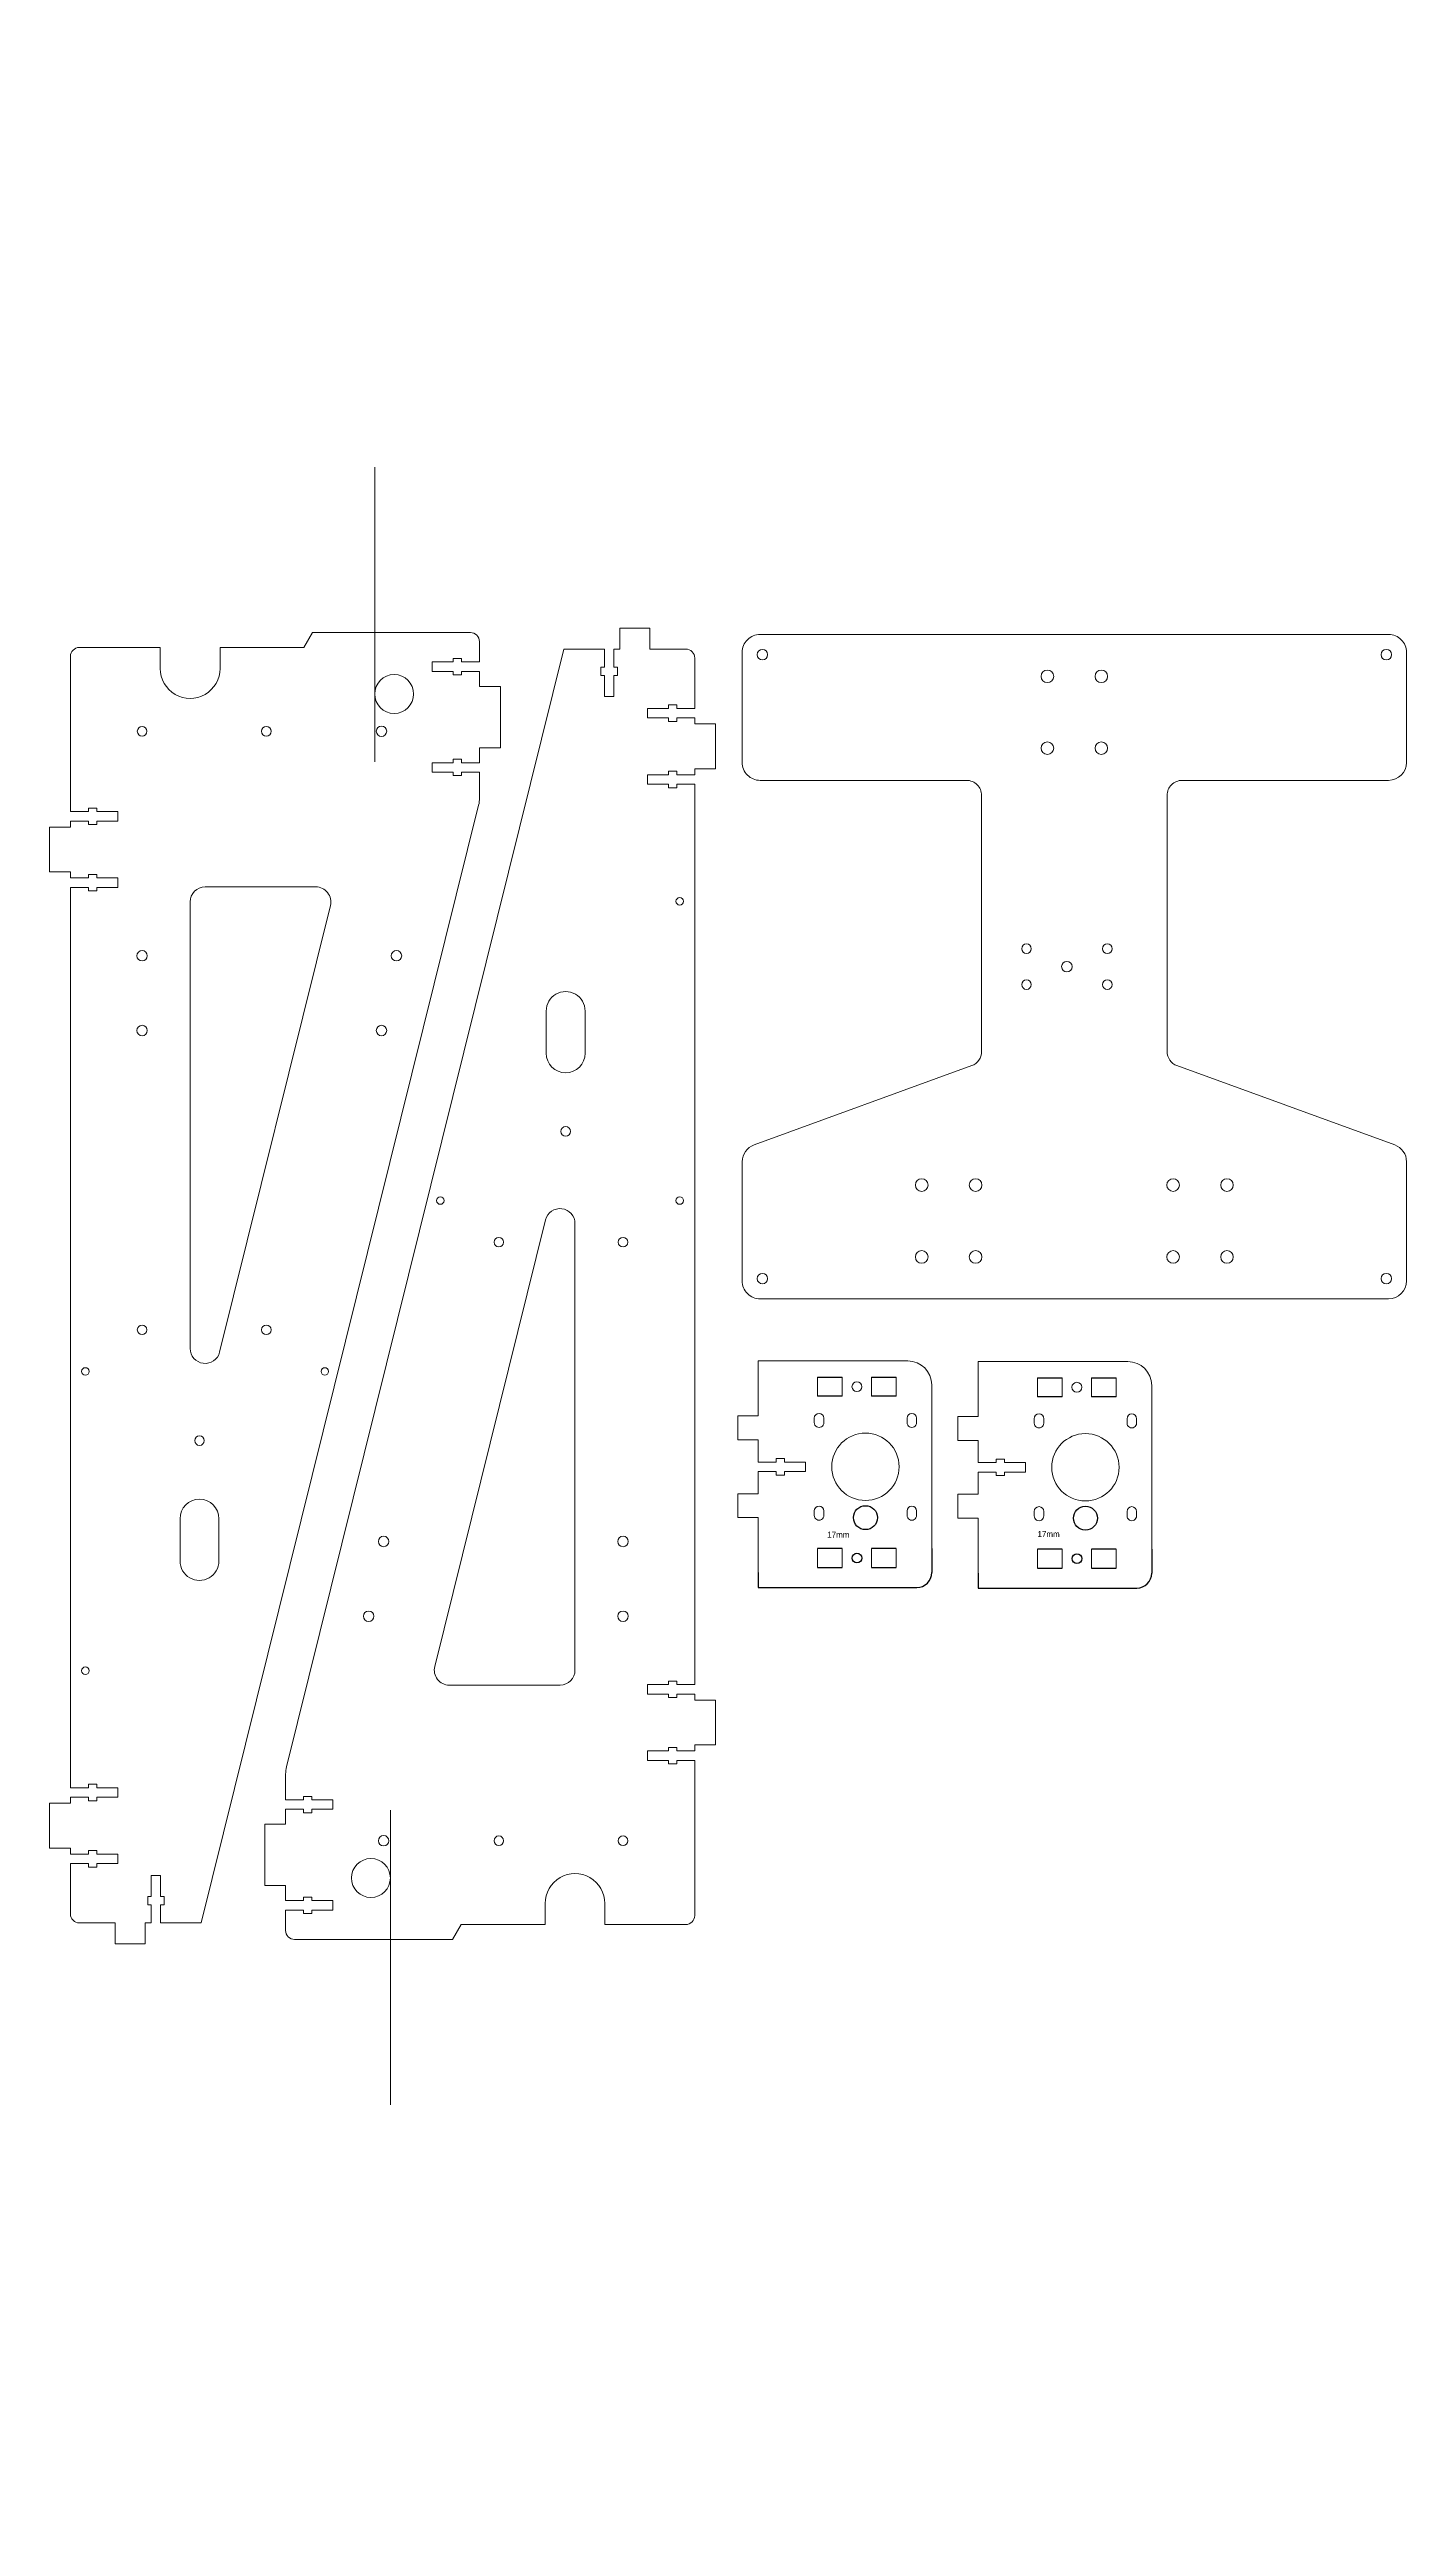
# Model space of a CAD drawing. Header units: millimetres. Extents: x -297 to 156, y -413 to 413.
import ezdxf

# ---------------------------------------------------------------- set-up
doc = ezdxf.new("R2010")
doc.units = ezdxf.units.MM
doc.header["$MEASUREMENT"] = 0
doc.layers.add('Layer 1', color=7, linetype='Continuous')

msp = doc.modelspace()

# ---------------------------------------------------------------- linework, layer by layer
for p, q in [((-40.61, -30.71), (-32.37, -30.71)), ((-22.61, -30.71), (-14.37, -30.71)), ((32.89, -30.89), (41.13, -30.89)), ((50.89, -30.89), (59.13, -30.89)), ((-32.37, -37.01), (-40.61, -37.01)), ((-14.37, -37.01), (-22.61, -37.01)), ((41.13, -37.19), (32.89, -37.19)), ((59.13, -37.19), (50.89, -37.19)), ((-32.37, -87.97), (-40.61, -87.97)), ((-14.37, -87.97), (-22.61, -87.97)), ((-2.49, -87.96), (-2.49, -95.96)), ((41.13, -88.15), (32.89, -88.15)), ((59.13, -88.15), (50.89, -88.15)), ((71.01, -88.14), (71.01, -96.14)), ((-60.49, -95.96), (-60.49, -100.96)), ((-40.61, -94.27), (-32.37, -94.27)), ((-22.61, -94.27), (-14.37, -94.27)), ((13.01, -96.14), (13.01, -101.14)), ((32.89, -94.45), (41.13, -94.45)), ((50.89, -94.45), (59.13, -94.45)), ((-60.49, -100.96), (-7.49, -100.96)), ((13.01, -101.14), (66.01, -101.14))]:
    msp.add_line(p, q)
for centre, radius in [((-24.64, -77.61), 4), ((48.86, -77.79), 4), ((-27.47, -91.12), 1.6), ((46.04, -91.3), 1.6)]:
    msp.add_circle(centre, radius)
for centre in [(-7.49, -95.96), (66.01, -96.14)]:
    msp.add_arc(centre, 5, 270, 0)
at = {"layer": 'Layer 1', "lineweight": 9}
for points, knots in [([(-188.62, 197.6), (-188.62, 194.01), (-185.71, 191.1), (-182.12, 191.1), (-182.12, 191.1), (-178.53, 191.1), (-175.62, 194.01), (-175.62, 197.6), (-175.62, 197.6), (-175.62, 201.19), (-178.53, 204.1), (-182.12, 204.1), (-182.12, 204.1), (-185.71, 204.1), (-188.62, 201.19), (-188.62, 197.6), (-188.62, 89.91), (-188.62, 412.99), (-188.62, 197.6)], [0, 0, 0, 0, 0.2, 0.2, 0.2, 0.2, 0.4, 0.4, 0.4, 0.4, 0.6, 0.6, 0.6, 0.6, 1, 1, 1, 1.0001, 1.0001, 1.0001, 1.0001]), ([(-153.61, 215.16), (-153.61, 215.95), (-153.93, 216.72), (-154.49, 217.28), (-154.49, 217.28), (-155.06, 217.84), (-155.82, 218.16), (-156.61, 218.16)], [0, 0, 0, 0, 0.333333, 0.333333, 0.333333, 0.333333, 1, 1, 1, 1]), ([(-59.83, 217.51), (-61.42, 217.51), (-62.95, 216.88), (-64.07, 215.75), (-64.07, 215.75), (-65.2, 214.63), (-65.83, 213.1), (-65.83, 211.51)], [0, 0, 0, 0, 0.333333, 0.333333, 0.333333, 0.333333, 1, 1, 1, 1]), ([(156.17, 211.51), (156.17, 213.1), (155.54, 214.63), (154.41, 215.75), (154.41, 215.75), (153.29, 216.88), (151.76, 217.51), (150.17, 217.51)], [0, 0, 0, 0, 0.333333, 0.333333, 0.333333, 0.333333, 1, 1, 1, 1]), ([(-81.7, 209.63), (-81.7, 210.43), (-82.02, 211.19), (-82.58, 211.75), (-82.58, 211.75), (-83.14, 212.32), (-83.9, 212.63), (-84.7, 212.63)], [0, 0, 0, 0, 0.333333, 0.333333, 0.333333, 0.333333, 1, 1, 1, 1]), ([(-57.33, 210.76), (-57.33, 211.73), (-58.11, 212.51), (-59.08, 212.51), (-59.08, 212.51), (-60.05, 212.51), (-60.83, 211.73), (-60.83, 210.76), (-60.83, 210.76), (-60.83, 209.79), (-60.05, 209.01), (-59.08, 209.01), (-59.08, 209.01), (-58.11, 209.01), (-57.33, 209.79), (-57.33, 210.76)], [0, 0, 0, 0, 0.2, 0.2, 0.2, 0.2, 0.4, 0.4, 0.4, 0.4, 0.6, 0.6, 0.6, 0.6, 1, 1, 1, 1]), ([(151.17, 210.76), (151.17, 211.73), (150.39, 212.51), (149.42, 212.51), (149.42, 212.51), (148.45, 212.51), (147.67, 211.73), (147.67, 210.76), (147.67, 210.76), (147.67, 209.79), (148.45, 209.01), (149.42, 209.01), (149.42, 209.01), (150.39, 209.01), (151.17, 209.79), (151.17, 210.76)], [0, 0, 0, 0, 0.2, 0.2, 0.2, 0.2, 0.4, 0.4, 0.4, 0.4, 0.6, 0.6, 0.6, 0.6, 1, 1, 1, 1]), ([(-260.31, 206.16), (-260.31, 202.59), (-258.41, 199.28), (-255.31, 197.5), (-255.31, 197.5), (-252.22, 195.71), (-248.41, 195.71), (-245.31, 197.5), (-245.31, 197.5), (-242.22, 199.28), (-240.31, 202.59), (-240.31, 206.16)], [0, 0, 0, 0, 0.25, 0.25, 0.25, 0.25, 0.5, 0.5, 0.5, 0.5, 1, 1, 1, 1]), ([(38.27, 203.51), (38.27, 204.67), (37.33, 205.61), (36.17, 205.61), (36.17, 205.61), (35.01, 205.61), (34.07, 204.67), (34.07, 203.51), (34.07, 203.51), (34.07, 202.35), (35.01, 201.41), (36.17, 201.41), (36.17, 201.41), (37.33, 201.41), (38.27, 202.35), (38.27, 203.51)], [0, 0, 0, 0, 0.2, 0.2, 0.2, 0.2, 0.4, 0.4, 0.4, 0.4, 0.6, 0.6, 0.6, 0.6, 1, 1, 1, 1]), ([(56.27, 203.51), (56.27, 204.67), (55.33, 205.61), (54.17, 205.61), (54.17, 205.61), (53.01, 205.61), (52.07, 204.67), (52.07, 203.51), (52.07, 203.51), (52.07, 202.35), (53.01, 201.41), (54.17, 201.41), (54.17, 201.41), (55.33, 201.41), (56.27, 202.35), (56.27, 203.51)], [0, 0, 0, 0, 0.2, 0.2, 0.2, 0.2, 0.4, 0.4, 0.4, 0.4, 0.6, 0.6, 0.6, 0.6, 1, 1, 1, 1]), ([(-267.96, 185.16), (-267.96, 184.27), (-267.25, 183.56), (-266.36, 183.56), (-266.36, 183.56), (-265.48, 183.56), (-264.76, 184.27), (-264.76, 185.16), (-264.76, 185.16), (-264.76, 186.04), (-265.48, 186.76), (-266.36, 186.76), (-266.36, 186.76), (-267.25, 186.76), (-267.96, 186.04), (-267.96, 185.16)], [0, 0, 0, 0, 0.2, 0.2, 0.2, 0.2, 0.4, 0.4, 0.4, 0.4, 0.6, 0.6, 0.6, 0.6, 1, 1, 1, 1]), ([(-226.46, 185.16), (-226.46, 184.27), (-225.75, 183.56), (-224.86, 183.56), (-224.86, 183.56), (-223.98, 183.56), (-223.26, 184.27), (-223.26, 185.16), (-223.26, 185.16), (-223.26, 186.04), (-223.98, 186.76), (-224.86, 186.76), (-224.86, 186.76), (-225.75, 186.76), (-226.46, 186.04), (-226.46, 185.16)], [0, 0, 0, 0, 0.2, 0.2, 0.2, 0.2, 0.4, 0.4, 0.4, 0.4, 0.6, 0.6, 0.6, 0.6, 1, 1, 1, 1]), ([(-188.11, 185.16), (-188.11, 184.19), (-187.33, 183.41), (-186.36, 183.41), (-186.36, 183.41), (-185.4, 183.41), (-184.61, 184.19), (-184.61, 185.16), (-184.61, 185.16), (-184.61, 186.12), (-185.4, 186.91), (-186.36, 186.91), (-186.36, 186.91), (-187.33, 186.91), (-188.11, 186.12), (-188.11, 185.16)], [0, 0, 0, 0, 0.2, 0.2, 0.2, 0.2, 0.4, 0.4, 0.4, 0.4, 0.6, 0.6, 0.6, 0.6, 1, 1, 1, 1]), ([(-65.83, 174.76), (-65.83, 173.17), (-65.2, 171.64), (-64.07, 170.52), (-64.07, 170.52), (-62.95, 169.39), (-61.42, 168.76), (-59.83, 168.76)], [0, 0, 0, 0, 0.333333, 0.333333, 0.333333, 0.333333, 1, 1, 1, 1]), ([(38.27, 179.51), (38.27, 180.67), (37.33, 181.61), (36.17, 181.61), (36.17, 181.61), (35.01, 181.61), (34.07, 180.67), (34.07, 179.51), (34.07, 179.51), (34.07, 178.35), (35.01, 177.41), (36.17, 177.41), (36.17, 177.41), (37.33, 177.41), (38.27, 178.35), (38.27, 179.51)], [0, 0, 0, 0, 0.2, 0.2, 0.2, 0.2, 0.4, 0.4, 0.4, 0.4, 0.6, 0.6, 0.6, 0.6, 1, 1, 1, 1]), ([(56.27, 179.51), (56.27, 180.67), (55.33, 181.61), (54.17, 181.61), (54.17, 181.61), (53.01, 181.61), (52.07, 180.67), (52.07, 179.51), (52.07, 179.51), (52.07, 178.35), (53.01, 177.41), (54.17, 177.41), (54.17, 177.41), (55.33, 177.41), (56.27, 178.35), (56.27, 179.51)], [0, 0, 0, 0, 0.2, 0.2, 0.2, 0.2, 0.4, 0.4, 0.4, 0.4, 0.6, 0.6, 0.6, 0.6, 1, 1, 1, 1]), ([(14.17, 163.76), (14.17, 165.09), (13.64, 166.36), (12.7, 167.3), (12.7, 167.3), (11.77, 168.23), (10.49, 168.76), (9.17, 168.76)], [0, 0, 0, 0, 0.333333, 0.333333, 0.333333, 0.333333, 1, 1, 1, 1]), ([(81.17, 168.76), (79.84, 168.76), (78.57, 168.23), (77.63, 167.3), (77.63, 167.3), (76.7, 166.36), (76.17, 165.09), (76.17, 163.76)], [0, 0, 0, 0, 0.333333, 0.333333, 0.333333, 0.333333, 1, 1, 1, 1]), ([(-203.44, 126.95), (-203.07, 128.45), (-203.4, 130.03), (-204.35, 131.24), (-204.35, 131.24), (-205.3, 132.45), (-206.75, 133.16), (-208.29, 133.16)], [0, 0, 0, 0, 0.333333, 0.333333, 0.333333, 0.333333, 1, 1, 1, 1]), ([(-85.45, 128.34), (-85.45, 129.03), (-86.01, 129.59), (-86.7, 129.59), (-86.7, 129.59), (-87.39, 129.59), (-87.95, 129.03), (-87.95, 128.34), (-87.95, 128.34), (-87.95, 127.65), (-87.39, 127.09), (-86.7, 127.09), (-86.7, 127.09), (-86.01, 127.09), (-85.45, 127.65), (-85.45, 128.34)], [0, 0, 0, 0, 0.2, 0.2, 0.2, 0.2, 0.4, 0.4, 0.4, 0.4, 0.6, 0.6, 0.6, 0.6, 1, 1, 1, 1]), ([(-268.11, 110.16), (-268.11, 109.19), (-267.33, 108.41), (-266.36, 108.41), (-266.36, 108.41), (-265.4, 108.41), (-264.61, 109.19), (-264.61, 110.16), (-264.61, 110.16), (-264.61, 111.12), (-265.4, 111.91), (-266.36, 111.91), (-266.36, 111.91), (-267.33, 111.91), (-268.11, 111.12), (-268.11, 110.16)], [0, 0, 0, 0, 0.2, 0.2, 0.2, 0.2, 0.4, 0.4, 0.4, 0.4, 0.6, 0.6, 0.6, 0.6, 1, 1, 1, 1]), ([(-183.11, 110.16), (-183.11, 109.19), (-182.33, 108.41), (-181.36, 108.41), (-181.36, 108.41), (-180.4, 108.41), (-179.61, 109.19), (-179.61, 110.16), (-179.61, 110.16), (-179.61, 111.12), (-180.4, 111.91), (-181.36, 111.91), (-181.36, 111.91), (-182.33, 111.91), (-183.11, 111.12), (-183.11, 110.16)], [0, 0, 0, 0, 0.2, 0.2, 0.2, 0.2, 0.4, 0.4, 0.4, 0.4, 0.6, 0.6, 0.6, 0.6, 1, 1, 1, 1]), ([(30.77, 112.51), (30.77, 113.4), (30.05, 114.11), (29.17, 114.11), (29.17, 114.11), (28.29, 114.11), (27.57, 113.4), (27.57, 112.51), (27.57, 112.51), (27.57, 111.63), (28.29, 110.91), (29.17, 110.91), (29.17, 110.91), (30.05, 110.91), (30.77, 111.63), (30.77, 112.51)], [0, 0, 0, 0, 0.2, 0.2, 0.2, 0.2, 0.4, 0.4, 0.4, 0.4, 0.6, 0.6, 0.6, 0.6, 1, 1, 1, 1]), ([(44.42, 106.51), (44.42, 107.48), (43.64, 108.26), (42.67, 108.26), (42.67, 108.26), (41.7, 108.26), (40.92, 107.48), (40.92, 106.51), (40.92, 106.51), (40.92, 105.55), (41.7, 104.76), (42.67, 104.76), (42.67, 104.76), (43.64, 104.76), (44.42, 105.55), (44.42, 106.51)], [0, 0, 0, 0, 0.2, 0.2, 0.2, 0.2, 0.4, 0.4, 0.4, 0.4, 0.6, 0.6, 0.6, 0.6, 1, 1, 1, 1]), ([(57.77, 112.51), (57.77, 113.4), (57.05, 114.11), (56.17, 114.11), (56.17, 114.11), (55.29, 114.11), (54.57, 113.4), (54.57, 112.51), (54.57, 112.51), (54.57, 111.63), (55.29, 110.91), (56.17, 110.91), (56.17, 110.91), (57.05, 110.91), (57.77, 111.63), (57.77, 112.51)], [0, 0, 0, 0, 0.2, 0.2, 0.2, 0.2, 0.4, 0.4, 0.4, 0.4, 0.6, 0.6, 0.6, 0.6, 1, 1, 1, 1]), ([(30.77, 100.51), (30.77, 101.4), (30.05, 102.11), (29.17, 102.11), (29.17, 102.11), (28.29, 102.11), (27.57, 101.4), (27.57, 100.51), (27.57, 100.51), (27.57, 99.63), (28.29, 98.91), (29.17, 98.91), (29.17, 98.91), (30.05, 98.91), (30.77, 99.63), (30.77, 100.51)], [0, 0, 0, 0, 0.2, 0.2, 0.2, 0.2, 0.4, 0.4, 0.4, 0.4, 0.6, 0.6, 0.6, 0.6, 1, 1, 1, 1]), ([(57.77, 100.51), (57.77, 101.4), (57.05, 102.11), (56.17, 102.11), (56.17, 102.11), (55.29, 102.11), (54.57, 101.4), (54.57, 100.51), (54.57, 100.51), (54.57, 99.63), (55.29, 98.91), (56.17, 98.91), (56.17, 98.91), (57.05, 98.91), (57.77, 99.63), (57.77, 100.51)], [0, 0, 0, 0, 0.2, 0.2, 0.2, 0.2, 0.4, 0.4, 0.4, 0.4, 0.6, 0.6, 0.6, 0.6, 1, 1, 1, 1]), ([(-118.33, 91.68), (-118.33, 94), (-119.56, 96.15), (-121.58, 97.31), (-121.58, 97.31), (-123.59, 98.47), (-126.06, 98.47), (-128.08, 97.31), (-128.08, 97.31), (-130.09, 96.15), (-131.33, 94), (-131.33, 91.68)], [0, 0, 0, 0, 0.25, 0.25, 0.25, 0.25, 0.5, 0.5, 0.5, 0.5, 1, 1, 1, 1]), ([(-268.11, 85.16), (-268.11, 84.19), (-267.33, 83.41), (-266.36, 83.41), (-266.36, 83.41), (-265.4, 83.41), (-264.61, 84.19), (-264.61, 85.16), (-264.61, 85.16), (-264.61, 86.12), (-265.4, 86.91), (-266.36, 86.91), (-266.36, 86.91), (-267.33, 86.91), (-268.11, 86.12), (-268.11, 85.16)], [0, 0, 0, 0, 0.2, 0.2, 0.2, 0.2, 0.4, 0.4, 0.4, 0.4, 0.6, 0.6, 0.6, 0.6, 1, 1, 1, 1]), ([(-188.11, 85.16), (-188.11, 84.19), (-187.33, 83.41), (-186.36, 83.41), (-186.36, 83.41), (-185.4, 83.41), (-184.61, 84.19), (-184.61, 85.16), (-184.61, 85.16), (-184.61, 86.12), (-185.4, 86.91), (-186.36, 86.91), (-186.36, 86.91), (-187.33, 86.91), (-188.11, 86.12), (-188.11, 85.16)], [0, 0, 0, 0, 0.2, 0.2, 0.2, 0.2, 0.4, 0.4, 0.4, 0.4, 0.6, 0.6, 0.6, 0.6, 1, 1, 1, 1]), ([(-131.33, 77.55), (-131.33, 73.96), (-128.42, 71.05), (-124.83, 71.05), (-124.83, 71.05), (-121.24, 71.05), (-118.33, 73.96), (-118.33, 77.55)], [0, 0, 0, 0, 0.333333, 0.333333, 0.333333, 0.333333, 1, 1, 1, 1]), ([(-123.23, 51.46), (-123.23, 52.34), (-123.94, 53.06), (-124.83, 53.06), (-124.83, 53.06), (-125.71, 53.06), (-126.43, 52.34), (-126.43, 51.46), (-126.43, 51.46), (-126.43, 50.58), (-125.71, 49.86), (-124.83, 49.86), (-124.83, 49.86), (-123.94, 49.86), (-123.23, 50.58), (-123.23, 51.46)], [0, 0, 0, 0, 0.2, 0.2, 0.2, 0.2, 0.4, 0.4, 0.4, 0.4, 0.6, 0.6, 0.6, 0.6, 1, 1, 1, 1]), ([(-3.73, 33.51), (-3.73, 34.67), (-4.67, 35.61), (-5.83, 35.61), (-5.83, 35.61), (-6.99, 35.61), (-7.93, 34.67), (-7.93, 33.51), (-7.93, 33.51), (-7.93, 32.35), (-6.99, 31.41), (-5.83, 31.41), (-5.83, 31.41), (-4.67, 31.41), (-3.73, 32.35), (-3.73, 33.51)], [0, 0, 0, 0, 0.2, 0.2, 0.2, 0.2, 0.4, 0.4, 0.4, 0.4, 0.6, 0.6, 0.6, 0.6, 1, 1, 1, 1]), ([(14.27, 33.51), (14.27, 34.67), (13.33, 35.61), (12.17, 35.61), (12.17, 35.61), (11.01, 35.61), (10.07, 34.67), (10.07, 33.51), (10.07, 33.51), (10.07, 32.35), (11.01, 31.41), (12.17, 31.41), (12.17, 31.41), (13.33, 31.41), (14.27, 32.35), (14.27, 33.51)], [0, 0, 0, 0, 0.2, 0.2, 0.2, 0.2, 0.4, 0.4, 0.4, 0.4, 0.6, 0.6, 0.6, 0.6, 1, 1, 1, 1]), ([(80.27, 33.51), (80.27, 34.67), (79.33, 35.61), (78.17, 35.61), (78.17, 35.61), (77.01, 35.61), (76.07, 34.67), (76.07, 33.51), (76.07, 33.51), (76.07, 32.35), (77.01, 31.41), (78.17, 31.41), (78.17, 31.41), (79.33, 31.41), (80.27, 32.35), (80.27, 33.51)], [0, 0, 0, 0, 0.2, 0.2, 0.2, 0.2, 0.4, 0.4, 0.4, 0.4, 0.6, 0.6, 0.6, 0.6, 1, 1, 1, 1]), ([(98.27, 33.51), (98.27, 34.67), (97.33, 35.61), (96.17, 35.61), (96.17, 35.61), (95.01, 35.61), (94.07, 34.67), (94.07, 33.51), (94.07, 33.51), (94.07, 32.35), (95.01, 31.41), (96.17, 31.41), (96.17, 31.41), (97.33, 31.41), (98.27, 32.35), (98.27, 33.51)], [0, 0, 0, 0, 0.2, 0.2, 0.2, 0.2, 0.4, 0.4, 0.4, 0.4, 0.6, 0.6, 0.6, 0.6, 1, 1, 1, 1]), ([(-165.45, 28.34), (-165.45, 29.03), (-166.01, 29.59), (-166.7, 29.59), (-166.7, 29.59), (-167.39, 29.59), (-167.95, 29.03), (-167.95, 28.34), (-167.95, 28.34), (-167.95, 27.65), (-167.39, 27.09), (-166.7, 27.09), (-166.7, 27.09), (-166.01, 27.09), (-165.45, 27.65), (-165.45, 28.34)], [0, 0, 0, 0, 0.2, 0.2, 0.2, 0.2, 0.4, 0.4, 0.4, 0.4, 0.6, 0.6, 0.6, 0.6, 1, 1, 1, 1]), ([(-121.7, 20.66), (-121.7, 23.19), (-123.58, 25.32), (-126.09, 25.63), (-126.09, 25.63), (-128.6, 25.93), (-130.94, 24.32), (-131.55, 21.87)], [0, 0, 0, 0, 0.333333, 0.333333, 0.333333, 0.333333, 1, 1, 1, 1]), ([(-85.45, 28.34), (-85.45, 29.03), (-86.01, 29.59), (-86.7, 29.59), (-86.7, 29.59), (-87.39, 29.59), (-87.95, 29.03), (-87.95, 28.34), (-87.95, 28.34), (-87.95, 27.65), (-87.39, 27.09), (-86.7, 27.09), (-86.7, 27.09), (-86.01, 27.09), (-85.45, 27.65), (-85.45, 28.34)], [0, 0, 0, 0, 0.2, 0.2, 0.2, 0.2, 0.4, 0.4, 0.4, 0.4, 0.6, 0.6, 0.6, 0.6, 1, 1, 1, 1]), ([(-145.55, 14.43), (-145.55, 15.32), (-146.27, 16.03), (-147.15, 16.03), (-147.15, 16.03), (-148.03, 16.03), (-148.75, 15.32), (-148.75, 14.43), (-148.75, 14.43), (-148.75, 13.55), (-148.03, 12.83), (-147.15, 12.83), (-147.15, 12.83), (-146.27, 12.83), (-145.55, 13.55), (-145.55, 14.43)], [0, 0, 0, 0, 0.2, 0.2, 0.2, 0.2, 0.4, 0.4, 0.4, 0.4, 0.6, 0.6, 0.6, 0.6, 1, 1, 1, 1]), ([(-104.05, 14.43), (-104.05, 15.32), (-104.77, 16.03), (-105.65, 16.03), (-105.65, 16.03), (-106.53, 16.03), (-107.25, 15.32), (-107.25, 14.43), (-107.25, 14.43), (-107.25, 13.55), (-106.53, 12.83), (-105.65, 12.83), (-105.65, 12.83), (-104.77, 12.83), (-104.05, 13.55), (-104.05, 14.43)], [0, 0, 0, 0, 0.2, 0.2, 0.2, 0.2, 0.4, 0.4, 0.4, 0.4, 0.6, 0.6, 0.6, 0.6, 1, 1, 1, 1]), ([(-3.73, 9.51), (-3.73, 10.67), (-4.67, 11.61), (-5.83, 11.61), (-5.83, 11.61), (-6.99, 11.61), (-7.93, 10.67), (-7.93, 9.51), (-7.93, 9.51), (-7.93, 8.35), (-6.99, 7.41), (-5.83, 7.41), (-5.83, 7.41), (-4.67, 7.41), (-3.73, 8.35), (-3.73, 9.51)], [0, 0, 0, 0, 0.2, 0.2, 0.2, 0.2, 0.4, 0.4, 0.4, 0.4, 0.6, 0.6, 0.6, 0.6, 1, 1, 1, 1]), ([(14.27, 9.51), (14.27, 10.67), (13.33, 11.61), (12.17, 11.61), (12.17, 11.61), (11.01, 11.61), (10.07, 10.67), (10.07, 9.51), (10.07, 9.51), (10.07, 8.35), (11.01, 7.41), (12.17, 7.41), (12.17, 7.41), (13.33, 7.41), (14.27, 8.35), (14.27, 9.51)], [0, 0, 0, 0, 0.2, 0.2, 0.2, 0.2, 0.4, 0.4, 0.4, 0.4, 0.6, 0.6, 0.6, 0.6, 1, 1, 1, 1]), ([(80.27, 9.51), (80.27, 10.67), (79.33, 11.61), (78.17, 11.61), (78.17, 11.61), (77.01, 11.61), (76.07, 10.67), (76.07, 9.51), (76.07, 9.51), (76.07, 8.35), (77.01, 7.41), (78.17, 7.41), (78.17, 7.41), (79.33, 7.41), (80.27, 8.35), (80.27, 9.51)], [0, 0, 0, 0, 0.2, 0.2, 0.2, 0.2, 0.4, 0.4, 0.4, 0.4, 0.6, 0.6, 0.6, 0.6, 1, 1, 1, 1]), ([(98.27, 9.51), (98.27, 10.67), (97.33, 11.61), (96.17, 11.61), (96.17, 11.61), (95.01, 11.61), (94.07, 10.67), (94.07, 9.51), (94.07, 9.51), (94.07, 8.35), (95.01, 7.41), (96.17, 7.41), (96.17, 7.41), (97.33, 7.41), (98.27, 8.35), (98.27, 9.51)], [0, 0, 0, 0, 0.2, 0.2, 0.2, 0.2, 0.4, 0.4, 0.4, 0.4, 0.6, 0.6, 0.6, 0.6, 1, 1, 1, 1]), ([(-65.83, 1.51), (-65.83, -0.08), (-65.2, -1.61), (-64.07, -2.73), (-64.07, -2.73), (-62.95, -3.86), (-61.42, -4.49), (-59.83, -4.49)], [0, 0, 0, 0, 0.333333, 0.333333, 0.333333, 0.333333, 1, 1, 1, 1]), ([(-57.33, 2.26), (-57.33, 3.23), (-58.11, 4.01), (-59.08, 4.01), (-59.08, 4.01), (-60.05, 4.01), (-60.83, 3.23), (-60.83, 2.26), (-60.83, 2.26), (-60.83, 1.29), (-60.05, 0.51), (-59.08, 0.51), (-59.08, 0.51), (-58.11, 0.51), (-57.33, 1.29), (-57.33, 2.26)], [0, 0, 0, 0, 0.2, 0.2, 0.2, 0.2, 0.4, 0.4, 0.4, 0.4, 0.6, 0.6, 0.6, 0.6, 1, 1, 1, 1]), ([(151.17, 2.26), (151.17, 3.23), (150.39, 4.01), (149.42, 4.01), (149.42, 4.01), (148.45, 4.01), (147.67, 3.23), (147.67, 2.26), (147.67, 2.26), (147.67, 1.29), (148.45, 0.51), (149.42, 0.51), (149.42, 0.51), (150.39, 0.51), (151.17, 1.29), (151.17, 2.26)], [0, 0, 0, 0, 0.2, 0.2, 0.2, 0.2, 0.4, 0.4, 0.4, 0.4, 0.6, 0.6, 0.6, 0.6, 1, 1, 1, 1]), ([(-267.96, -14.84), (-267.96, -15.73), (-267.25, -16.44), (-266.36, -16.44), (-266.36, -16.44), (-265.48, -16.44), (-264.76, -15.73), (-264.76, -14.84), (-264.76, -14.84), (-264.76, -13.96), (-265.48, -13.24), (-266.36, -13.24), (-266.36, -13.24), (-267.25, -13.24), (-267.96, -13.96), (-267.96, -14.84)], [0, 0, 0, 0, 0.2, 0.2, 0.2, 0.2, 0.4, 0.4, 0.4, 0.4, 0.6, 0.6, 0.6, 0.6, 1, 1, 1, 1]), ([(-226.46, -14.84), (-226.46, -15.73), (-225.75, -16.44), (-224.86, -16.44), (-224.86, -16.44), (-223.98, -16.44), (-223.26, -15.73), (-223.26, -14.84), (-223.26, -14.84), (-223.26, -13.96), (-223.98, -13.24), (-224.86, -13.24), (-224.86, -13.24), (-225.75, -13.24), (-226.46, -13.96), (-226.46, -14.84)], [0, 0, 0, 0, 0.2, 0.2, 0.2, 0.2, 0.4, 0.4, 0.4, 0.4, 0.6, 0.6, 0.6, 0.6, 1, 1, 1, 1]), ([(-250.31, -21.07), (-250.31, -23.6), (-248.43, -25.73), (-245.92, -26.04), (-245.92, -26.04), (-243.41, -26.34), (-241.07, -24.73), (-240.46, -22.28)], [0, 0, 0, 0, 0.333333, 0.333333, 0.333333, 0.333333, 1, 1, 1, 1]), ([(-286.56, -28.75), (-286.56, -29.44), (-286, -30), (-285.31, -30), (-285.31, -30), (-284.62, -30), (-284.06, -29.44), (-284.06, -28.75), (-284.06, -28.75), (-284.06, -28.06), (-284.62, -27.5), (-285.31, -27.5), (-285.31, -27.5), (-286, -27.5), (-286.56, -28.06), (-286.56, -28.75)], [0, 0, 0, 0, 0.2, 0.2, 0.2, 0.2, 0.4, 0.4, 0.4, 0.4, 0.6, 0.6, 0.6, 0.6, 1, 1, 1, 1]), ([(-206.56, -28.75), (-206.56, -29.44), (-206, -30), (-205.31, -30), (-205.31, -30), (-204.62, -30), (-204.06, -29.44), (-204.06, -28.75), (-204.06, -28.75), (-204.06, -28.06), (-204.62, -27.5), (-205.31, -27.5), (-205.31, -27.5), (-206, -27.5), (-206.56, -28.06), (-206.56, -28.75)], [0, 0, 0, 0, 0.2, 0.2, 0.2, 0.2, 0.4, 0.4, 0.4, 0.4, 0.6, 0.6, 0.6, 0.6, 1, 1, 1, 1]), ([(-27.49, -32.21), (-28.41, -32.21), (-29.14, -32.95), (-29.14, -33.86), (-29.14, -33.86), (-29.14, -34.77), (-28.41, -35.51), (-27.49, -35.51), (-27.49, -35.51), (-26.58, -35.51), (-25.84, -34.77), (-25.84, -33.86), (-25.84, -33.86), (-25.84, -32.95), (-26.58, -32.21), (-27.49, -32.21)], [0, 0, 0, 0, 0.2, 0.2, 0.2, 0.2, 0.4, 0.4, 0.4, 0.4, 0.6, 0.6, 0.6, 0.6, 1, 1, 1, 1]), ([(46.01, -32.39), (45.1, -32.39), (44.36, -33.12), (44.36, -34.04), (44.36, -34.04), (44.36, -34.95), (45.1, -35.69), (46.01, -35.69), (46.01, -35.69), (46.92, -35.69), (47.66, -34.95), (47.66, -34.04), (47.66, -34.04), (47.66, -33.12), (46.92, -32.39), (46.01, -32.39)], [0, 0, 0, 0, 0.2, 0.2, 0.2, 0.2, 0.4, 0.4, 0.4, 0.4, 0.6, 0.6, 0.6, 0.6, 1, 1, 1, 1]), ([(-38.54, -44.36), (-38.54, -43.48), (-39.26, -42.76), (-40.14, -42.76), (-40.14, -42.76), (-41.03, -42.76), (-41.74, -43.48), (-41.74, -44.36)], [0, 0, 0, 0, 0.333333, 0.333333, 0.333333, 0.333333, 1, 1, 1, 1]), ([(-41.74, -45.86), (-41.74, -46.43), (-41.44, -46.96), (-40.94, -47.25), (-40.94, -47.25), (-40.45, -47.53), (-39.84, -47.53), (-39.34, -47.25), (-39.34, -47.25), (-38.85, -46.96), (-38.54, -46.43), (-38.54, -45.86)], [0, 0, 0, 0, 0.25, 0.25, 0.25, 0.25, 0.5, 0.5, 0.5, 0.5, 1, 1, 1, 1]), ([(-24.64, -49.36), (-30.86, -49.36), (-35.89, -54.4), (-35.89, -60.61), (-35.89, -60.61), (-35.89, -66.82), (-30.86, -71.86), (-24.64, -71.86), (-24.64, -71.86), (-18.43, -71.86), (-13.39, -66.82), (-13.39, -60.61), (-13.39, -60.61), (-13.39, -54.4), (-18.43, -49.36), (-24.64, -49.36)], [0, 0, 0, 0, 0.2, 0.2, 0.2, 0.2, 0.4, 0.4, 0.4, 0.4, 0.6, 0.6, 0.6, 0.6, 1, 1, 1, 1]), ([(-7.54, -44.36), (-7.54, -43.48), (-8.26, -42.76), (-9.14, -42.76), (-9.14, -42.76), (-10.03, -42.76), (-10.74, -43.48), (-10.74, -44.36)], [0, 0, 0, 0, 0.333333, 0.333333, 0.333333, 0.333333, 1, 1, 1, 1]), ([(-10.74, -45.86), (-10.74, -46.43), (-10.44, -46.96), (-9.94, -47.25), (-9.94, -47.25), (-9.45, -47.53), (-8.84, -47.53), (-8.34, -47.25), (-8.34, -47.25), (-7.85, -46.96), (-7.54, -46.43), (-7.54, -45.86)], [0, 0, 0, 0, 0.25, 0.25, 0.25, 0.25, 0.5, 0.5, 0.5, 0.5, 1, 1, 1, 1]), ([(34.96, -44.54), (34.96, -43.65), (34.24, -42.94), (33.36, -42.94), (33.36, -42.94), (32.48, -42.94), (31.76, -43.65), (31.76, -44.54)], [0, 0, 0, 0, 0.333333, 0.333333, 0.333333, 0.333333, 1, 1, 1, 1]), ([(31.76, -46.04), (31.76, -46.61), (32.07, -47.14), (32.56, -47.42), (32.56, -47.42), (33.06, -47.71), (33.67, -47.71), (34.16, -47.42), (34.16, -47.42), (34.66, -47.14), (34.96, -46.61), (34.96, -46.04)], [0, 0, 0, 0, 0.25, 0.25, 0.25, 0.25, 0.5, 0.5, 0.5, 0.5, 1, 1, 1, 1]), ([(48.86, -49.54), (42.65, -49.54), (37.61, -54.57), (37.61, -60.79), (37.61, -60.79), (37.61, -67), (42.65, -72.04), (48.86, -72.04), (48.86, -72.04), (55.07, -72.04), (60.11, -67), (60.11, -60.79), (60.11, -60.79), (60.11, -54.57), (55.07, -49.54), (48.86, -49.54)], [0, 0, 0, 0, 0.2, 0.2, 0.2, 0.2, 0.4, 0.4, 0.4, 0.4, 0.6, 0.6, 0.6, 0.6, 1, 1, 1, 1]), ([(65.96, -44.54), (65.96, -43.65), (65.24, -42.94), (64.36, -42.94), (64.36, -42.94), (63.48, -42.94), (62.76, -43.65), (62.76, -44.54)], [0, 0, 0, 0, 0.333333, 0.333333, 0.333333, 0.333333, 1, 1, 1, 1]), ([(62.76, -46.04), (62.76, -46.61), (63.07, -47.14), (63.56, -47.42), (63.56, -47.42), (64.06, -47.71), (64.67, -47.71), (65.16, -47.42), (65.16, -47.42), (65.66, -47.14), (65.96, -46.61), (65.96, -46.04)], [0, 0, 0, 0, 0.25, 0.25, 0.25, 0.25, 0.5, 0.5, 0.5, 0.5, 1, 1, 1, 1]), ([(-248.79, -51.87), (-248.79, -52.75), (-248.07, -53.47), (-247.19, -53.47), (-247.19, -53.47), (-246.3, -53.47), (-245.59, -52.75), (-245.59, -51.87), (-245.59, -51.87), (-245.59, -50.98), (-246.3, -50.27), (-247.19, -50.27), (-247.19, -50.27), (-248.07, -50.27), (-248.79, -50.98), (-248.79, -51.87)], [0, 0, 0, 0, 0.2, 0.2, 0.2, 0.2, 0.4, 0.4, 0.4, 0.4, 0.6, 0.6, 0.6, 0.6, 1, 1, 1, 1]), ([(-240.69, -77.96), (-240.69, -74.37), (-243.6, -71.46), (-247.19, -71.46), (-247.19, -71.46), (-250.78, -71.46), (-253.69, -74.37), (-253.69, -77.96)], [0, 0, 0, 0, 0.333333, 0.333333, 0.333333, 0.333333, 1, 1, 1, 1]), ([(-38.54, -75.36), (-38.54, -74.48), (-39.26, -73.76), (-40.14, -73.76), (-40.14, -73.76), (-41.03, -73.76), (-41.74, -74.48), (-41.74, -75.36)], [0, 0, 0, 0, 0.333333, 0.333333, 0.333333, 0.333333, 1, 1, 1, 1]), ([(-7.54, -75.36), (-7.54, -74.48), (-8.26, -73.76), (-9.14, -73.76), (-9.14, -73.76), (-10.03, -73.76), (-10.74, -74.48), (-10.74, -75.36)], [0, 0, 0, 0, 0.333333, 0.333333, 0.333333, 0.333333, 1, 1, 1, 1]), ([(34.96, -75.54), (34.96, -74.65), (34.24, -73.94), (33.36, -73.94), (33.36, -73.94), (32.48, -73.94), (31.76, -74.65), (31.76, -75.54)], [0, 0, 0, 0, 0.333333, 0.333333, 0.333333, 0.333333, 1, 1, 1, 1]), ([(65.96, -75.54), (65.96, -74.65), (65.24, -73.94), (64.36, -73.94), (64.36, -73.94), (63.48, -73.94), (62.76, -74.65), (62.76, -75.54)], [0, 0, 0, 0, 0.333333, 0.333333, 0.333333, 0.333333, 1, 1, 1, 1]), ([(-41.74, -76.86), (-41.74, -77.43), (-41.44, -77.96), (-40.94, -78.25), (-40.94, -78.25), (-40.45, -78.53), (-39.84, -78.53), (-39.34, -78.25), (-39.34, -78.25), (-38.85, -77.96), (-38.54, -77.43), (-38.54, -76.86)], [0, 0, 0, 0, 0.25, 0.25, 0.25, 0.25, 0.5, 0.5, 0.5, 0.5, 1, 1, 1, 1]), ([(-10.74, -76.86), (-10.74, -77.43), (-10.44, -77.96), (-9.94, -78.25), (-9.94, -78.25), (-9.45, -78.53), (-8.84, -78.53), (-8.34, -78.25), (-8.34, -78.25), (-7.85, -77.96), (-7.54, -77.43), (-7.54, -76.86)], [0, 0, 0, 0, 0.25, 0.25, 0.25, 0.25, 0.5, 0.5, 0.5, 0.5, 1, 1, 1, 1]), ([(31.76, -77.04), (31.76, -77.61), (32.07, -78.14), (32.56, -78.42), (32.56, -78.42), (33.06, -78.71), (33.67, -78.71), (34.16, -78.42), (34.16, -78.42), (34.66, -78.14), (34.96, -77.61), (34.96, -77.04)], [0, 0, 0, 0, 0.25, 0.25, 0.25, 0.25, 0.5, 0.5, 0.5, 0.5, 1, 1, 1, 1]), ([(62.76, -77.04), (62.76, -77.61), (63.07, -78.14), (63.56, -78.42), (63.56, -78.42), (64.06, -78.71), (64.67, -78.71), (65.16, -78.42), (65.16, -78.42), (65.66, -78.14), (65.96, -77.61), (65.96, -77.04)], [0, 0, 0, 0, 0.25, 0.25, 0.25, 0.25, 0.5, 0.5, 0.5, 0.5, 1, 1, 1, 1]), ([(-183.4, -198.01), (-183.4, -194.42), (-186.31, -191.51), (-189.9, -191.51), (-189.9, -191.51), (-193.49, -191.51), (-196.4, -194.42), (-196.4, -198.01), (-196.4, -198.01), (-196.4, -201.6), (-193.49, -204.51), (-189.9, -204.51), (-189.9, -204.51), (-186.31, -204.51), (-183.4, -201.6), (-183.4, -198.01), (-183.4, -90.32), (-183.4, -413.4), (-183.4, -198.01)], [0, 0, 0, 0, 0.2, 0.2, 0.2, 0.2, 0.4, 0.4, 0.4, 0.4, 0.6, 0.6, 0.6, 0.6, 1, 1, 1, 1.0001, 1.0001, 1.0001, 1.0001]), ([(-183.9, -85.57), (-183.9, -84.6), (-184.68, -83.82), (-185.65, -83.82), (-185.65, -83.82), (-186.62, -83.82), (-187.4, -84.6), (-187.4, -85.57), (-187.4, -85.57), (-187.4, -86.53), (-186.62, -87.32), (-185.65, -87.32), (-185.65, -87.32), (-184.68, -87.32), (-183.9, -86.53), (-183.9, -85.57)], [0, 0, 0, 0, 0.2, 0.2, 0.2, 0.2, 0.4, 0.4, 0.4, 0.4, 0.6, 0.6, 0.6, 0.6, 1, 1, 1, 1]), ([(-103.9, -85.57), (-103.9, -84.6), (-104.68, -83.82), (-105.65, -83.82), (-105.65, -83.82), (-106.62, -83.82), (-107.4, -84.6), (-107.4, -85.57), (-107.4, -85.57), (-107.4, -86.53), (-106.62, -87.32), (-105.65, -87.32), (-105.65, -87.32), (-104.68, -87.32), (-103.9, -86.53), (-103.9, -85.57)], [0, 0, 0, 0, 0.2, 0.2, 0.2, 0.2, 0.4, 0.4, 0.4, 0.4, 0.6, 0.6, 0.6, 0.6, 1, 1, 1, 1]), ([(-253.69, -92.09), (-253.69, -94.41), (-252.45, -96.56), (-250.44, -97.72), (-250.44, -97.72), (-248.43, -98.88), (-245.95, -98.88), (-243.94, -97.72), (-243.94, -97.72), (-241.93, -96.56), (-240.69, -94.41), (-240.69, -92.09)], [0, 0, 0, 0, 0.25, 0.25, 0.25, 0.25, 0.5, 0.5, 0.5, 0.5, 1, 1, 1, 1]), ([(-188.9, -110.57), (-188.9, -109.6), (-189.68, -108.82), (-190.65, -108.82), (-190.65, -108.82), (-191.62, -108.82), (-192.4, -109.6), (-192.4, -110.57), (-192.4, -110.57), (-192.4, -111.53), (-191.62, -112.32), (-190.65, -112.32), (-190.65, -112.32), (-189.68, -112.32), (-188.9, -111.53), (-188.9, -110.57)], [0, 0, 0, 0, 0.2, 0.2, 0.2, 0.2, 0.4, 0.4, 0.4, 0.4, 0.6, 0.6, 0.6, 0.6, 1, 1, 1, 1]), ([(-103.9, -110.57), (-103.9, -109.6), (-104.68, -108.82), (-105.65, -108.82), (-105.65, -108.82), (-106.62, -108.82), (-107.4, -109.6), (-107.4, -110.57), (-107.4, -110.57), (-107.4, -111.53), (-106.62, -112.32), (-105.65, -112.32), (-105.65, -112.32), (-104.68, -112.32), (-103.9, -111.53), (-103.9, -110.57)], [0, 0, 0, 0, 0.2, 0.2, 0.2, 0.2, 0.4, 0.4, 0.4, 0.4, 0.6, 0.6, 0.6, 0.6, 1, 1, 1, 1]), ([(-286.56, -128.75), (-286.56, -129.44), (-286, -130), (-285.31, -130), (-285.31, -130), (-284.62, -130), (-284.06, -129.44), (-284.06, -128.75), (-284.06, -128.75), (-284.06, -128.06), (-284.62, -127.5), (-285.31, -127.5), (-285.31, -127.5), (-286, -127.5), (-286.56, -128.06), (-286.56, -128.75)], [0, 0, 0, 0, 0.2, 0.2, 0.2, 0.2, 0.4, 0.4, 0.4, 0.4, 0.6, 0.6, 0.6, 0.6, 1, 1, 1, 1]), ([(-168.58, -127.36), (-168.95, -128.86), (-168.61, -130.44), (-167.66, -131.65), (-167.66, -131.65), (-166.71, -132.86), (-165.26, -133.57), (-163.72, -133.57)], [0, 0, 0, 0, 0.333333, 0.333333, 0.333333, 0.333333, 1, 1, 1, 1]), ([(-183.9, -185.57), (-183.9, -184.6), (-184.68, -183.82), (-185.65, -183.82), (-185.65, -183.82), (-186.62, -183.82), (-187.4, -184.6), (-187.4, -185.57), (-187.4, -185.57), (-187.4, -186.53), (-186.62, -187.32), (-185.65, -187.32), (-185.65, -187.32), (-184.68, -187.32), (-183.9, -186.53), (-183.9, -185.57)], [0, 0, 0, 0, 0.2, 0.2, 0.2, 0.2, 0.4, 0.4, 0.4, 0.4, 0.6, 0.6, 0.6, 0.6, 1, 1, 1, 1]), ([(-145.55, -185.57), (-145.55, -184.68), (-146.27, -183.97), (-147.15, -183.97), (-147.15, -183.97), (-148.03, -183.97), (-148.75, -184.68), (-148.75, -185.57), (-148.75, -185.57), (-148.75, -186.45), (-148.03, -187.17), (-147.15, -187.17), (-147.15, -187.17), (-146.27, -187.17), (-145.55, -186.45), (-145.55, -185.57)], [0, 0, 0, 0, 0.2, 0.2, 0.2, 0.2, 0.4, 0.4, 0.4, 0.4, 0.6, 0.6, 0.6, 0.6, 1, 1, 1, 1]), ([(-104.05, -185.57), (-104.05, -184.68), (-104.77, -183.97), (-105.65, -183.97), (-105.65, -183.97), (-106.53, -183.97), (-107.25, -184.68), (-107.25, -185.57), (-107.25, -185.57), (-107.25, -186.45), (-106.53, -187.17), (-105.65, -187.17), (-105.65, -187.17), (-104.77, -187.17), (-104.05, -186.45), (-104.05, -185.57)], [0, 0, 0, 0, 0.2, 0.2, 0.2, 0.2, 0.4, 0.4, 0.4, 0.4, 0.6, 0.6, 0.6, 0.6, 1, 1, 1, 1]), ([(-111.7, -206.57), (-111.7, -202.99), (-113.61, -199.69), (-116.7, -197.91), (-116.7, -197.91), (-119.79, -196.12), (-123.61, -196.12), (-126.7, -197.91), (-126.7, -197.91), (-129.79, -199.69), (-131.7, -202.99), (-131.7, -206.57)], [0, 0, 0, 0, 0.25, 0.25, 0.25, 0.25, 0.5, 0.5, 0.5, 0.5, 1, 1, 1, 1]), ([(-290.31, -210.04), (-290.31, -210.84), (-290, -211.6), (-289.44, -212.16), (-289.44, -212.16), (-288.87, -212.73), (-288.11, -213.04), (-287.31, -213.04)], [0, 0, 0, 0, 0.333333, 0.333333, 0.333333, 0.333333, 1, 1, 1, 1]), ([(-218.4, -215.57), (-218.4, -216.36), (-218.08, -217.13), (-217.52, -217.69), (-217.52, -217.69), (-216.96, -218.25), (-216.19, -218.57), (-215.4, -218.57)], [0, 0, 0, 0, 0.333333, 0.333333, 0.333333, 0.333333, 1, 1, 1, 1])]:
    msp.add_open_spline(points, degree=3, knots=knots, dxfattribs=at)
for points in [[(-212.31, 213.16), (-212.31, 213.16), (-209.43, 218.16), (-209.43, 218.16)], [(-156.61, 218.16), (-156.61, 218.16), (-209.43, 218.16), (-209.43, 218.16)], [(-153.61, 208.31), (-153.61, 208.31), (-153.61, 215.16), (-153.61, 215.16)], [(-106.7, 219.63), (-106.7, 219.63), (-106.7, 212.63), (-106.7, 212.63)], [(-96.7, 219.63), (-96.7, 219.63), (-106.7, 219.63), (-106.7, 219.63)], [(-96.7, 212.63), (-96.7, 212.63), (-96.7, 219.63), (-96.7, 219.63)], [(150.17, 217.51), (150.17, 217.51), (-59.83, 217.51), (-59.83, 217.51)], [(-287.31, 213.16), (-288.97, 213.16), (-290.31, 211.82), (-290.31, 210.16)], [(-290.31, 210.16), (-290.31, 210.16), (-290.31, 158.31), (-290.31, 158.31)], [(-287.31, 213.16), (-287.31, 213.16), (-260.31, 213.16), (-260.31, 213.16)], [(-260.31, 206.16), (-260.31, 206.16), (-260.31, 213.16), (-260.31, 213.16)], [(-240.31, 213.16), (-240.31, 213.16), (-240.31, 206.16), (-240.31, 206.16)], [(-240.31, 213.16), (-240.31, 213.16), (-212.31, 213.16), (-212.31, 213.16)], [(-125.44, 212.63), (-125.44, 212.63), (-218.1, -160.88), (-218.1, -160.88)], [(-162.41, 208.31), (-162.41, 208.31), (-169.41, 208.31), (-169.41, 208.31)], [(-169.41, 208.31), (-169.41, 208.31), (-169.41, 205.16), (-169.41, 205.16)], [(-159.61, 209.48), (-159.61, 209.48), (-162.41, 209.48), (-162.41, 209.48)], [(-162.41, 209.48), (-162.41, 209.48), (-162.41, 208.31), (-162.41, 208.31)], [(-159.61, 208.31), (-159.61, 208.31), (-159.61, 209.48), (-159.61, 209.48)], [(-153.61, 208.31), (-153.61, 208.31), (-159.61, 208.31), (-159.61, 208.31)], [(-111.85, 212.63), (-111.85, 212.63), (-125.44, 212.63), (-125.44, 212.63)], [(-111.85, 206.63), (-111.85, 206.63), (-113.02, 206.63), (-113.02, 206.63)], [(-113.02, 206.63), (-113.02, 206.63), (-113.02, 203.83), (-113.02, 203.83)], [(-111.85, 212.63), (-111.85, 212.63), (-111.85, 206.63), (-111.85, 206.63)], [(-108.7, 206.63), (-108.7, 206.63), (-108.7, 212.63), (-108.7, 212.63)], [(-106.7, 212.63), (-106.7, 212.63), (-108.7, 212.63), (-108.7, 212.63)], [(-107.52, 206.63), (-107.52, 206.63), (-108.7, 206.63), (-108.7, 206.63)], [(-107.52, 203.83), (-107.52, 203.83), (-107.52, 206.63), (-107.52, 206.63)], [(-84.7, 212.63), (-84.7, 212.63), (-96.7, 212.63), (-96.7, 212.63)], [(-81.7, 192.78), (-81.7, 192.78), (-81.7, 209.63), (-81.7, 209.63)], [(-65.83, 211.51), (-65.83, 211.51), (-65.83, 174.76), (-65.83, 174.76)], [(156.17, 174.76), (156.17, 174.76), (156.17, 211.51), (156.17, 211.51)], [(-169.41, 205.16), (-169.41, 205.16), (-162.41, 205.16), (-162.41, 205.16)], [(-162.41, 205.16), (-162.41, 205.16), (-162.41, 203.98), (-162.41, 203.98)], [(-162.41, 203.98), (-162.41, 203.98), (-159.61, 203.98), (-159.61, 203.98)], [(-159.61, 203.98), (-159.61, 203.98), (-159.61, 205.16), (-159.61, 205.16)], [(-159.61, 205.16), (-159.61, 205.16), (-153.61, 205.16), (-153.61, 205.16)], [(-153.61, 200.16), (-153.61, 200.16), (-153.61, 205.16), (-153.61, 205.16)], [(-146.61, 200.16), (-146.61, 200.16), (-153.61, 200.16), (-153.61, 200.16)], [(-146.61, 179.66), (-146.61, 179.66), (-146.61, 200.16), (-146.61, 200.16)], [(-113.02, 203.83), (-113.02, 203.83), (-111.85, 203.83), (-111.85, 203.83)], [(-111.85, 203.83), (-111.85, 203.83), (-111.85, 196.83), (-111.85, 196.83)], [(-108.7, 196.83), (-108.7, 196.83), (-108.7, 203.83), (-108.7, 203.83)], [(-108.7, 203.83), (-108.7, 203.83), (-107.52, 203.83), (-107.52, 203.83)], [(-111.85, 196.83), (-111.85, 196.83), (-108.7, 196.83), (-108.7, 196.83)], [(-90.5, 192.78), (-90.5, 192.78), (-97.5, 192.78), (-97.5, 192.78)], [(-97.5, 192.78), (-97.5, 192.78), (-97.5, 189.63), (-97.5, 189.63)], [(-87.7, 193.96), (-87.7, 193.96), (-90.5, 193.96), (-90.5, 193.96)], [(-90.5, 193.96), (-90.5, 193.96), (-90.5, 192.78), (-90.5, 192.78)], [(-87.7, 192.78), (-87.7, 192.78), (-87.7, 193.96), (-87.7, 193.96)], [(-81.7, 192.78), (-81.7, 192.78), (-87.7, 192.78), (-87.7, 192.78)], [(-97.5, 189.63), (-97.5, 189.63), (-90.5, 189.63), (-90.5, 189.63)], [(-90.5, 189.63), (-90.5, 189.63), (-90.5, 188.46), (-90.5, 188.46)], [(-90.5, 188.46), (-90.5, 188.46), (-87.7, 188.46), (-87.7, 188.46)], [(-87.7, 188.46), (-87.7, 188.46), (-87.7, 189.63), (-87.7, 189.63)], [(-87.7, 189.63), (-87.7, 189.63), (-81.7, 189.63), (-81.7, 189.63)], [(-81.7, 187.63), (-81.7, 187.63), (-81.7, 189.63), (-81.7, 189.63)], [(-74.7, 187.63), (-74.7, 187.63), (-81.7, 187.63), (-81.7, 187.63)], [(-74.7, 187.63), (-74.7, 187.63), (-74.7, 172.63), (-74.7, 172.63)], [(-162.41, 174.66), (-162.41, 174.66), (-169.41, 174.66), (-169.41, 174.66)], [(-169.41, 174.66), (-169.41, 174.66), (-169.41, 171.51), (-169.41, 171.51)], [(-159.61, 175.83), (-159.61, 175.83), (-162.41, 175.83), (-162.41, 175.83)], [(-162.41, 175.83), (-162.41, 175.83), (-162.41, 174.66), (-162.41, 174.66)], [(-159.61, 174.66), (-159.61, 174.66), (-159.61, 175.83), (-159.61, 175.83)], [(-153.61, 174.66), (-153.61, 174.66), (-159.61, 174.66), (-159.61, 174.66)], [(-153.61, 179.66), (-153.61, 179.66), (-146.61, 179.66), (-146.61, 179.66)], [(-153.61, 174.66), (-153.61, 174.66), (-153.61, 179.66), (-153.61, 179.66)], [(150.17, 168.76), (153.48, 168.76), (156.17, 171.45), (156.17, 174.76)], [(-169.41, 171.51), (-169.41, 171.51), (-162.41, 171.51), (-162.41, 171.51)], [(-162.41, 171.51), (-162.41, 171.51), (-162.41, 170.33), (-162.41, 170.33)], [(-162.41, 170.33), (-162.41, 170.33), (-159.61, 170.33), (-159.61, 170.33)], [(-159.61, 170.33), (-159.61, 170.33), (-159.61, 171.51), (-159.61, 171.51)], [(-159.61, 171.51), (-159.61, 171.51), (-153.61, 171.51), (-153.61, 171.51)], [(-153.61, 162.88), (-153.61, 162.88), (-153.61, 171.51), (-153.61, 171.51)], [(-90.5, 170.63), (-90.5, 170.63), (-97.5, 170.63), (-97.5, 170.63)], [(-97.5, 170.63), (-97.5, 170.63), (-97.5, 167.48), (-97.5, 167.48)], [(-97.5, 167.48), (-97.5, 167.48), (-90.5, 167.48), (-90.5, 167.48)], [(-87.7, 171.81), (-87.7, 171.81), (-90.5, 171.81), (-90.5, 171.81)], [(-90.5, 171.81), (-90.5, 171.81), (-90.5, 170.63), (-90.5, 170.63)], [(-90.5, 167.48), (-90.5, 167.48), (-90.5, 166.31), (-90.5, 166.31)], [(-90.5, 166.31), (-90.5, 166.31), (-87.7, 166.31), (-87.7, 166.31)], [(-87.7, 170.63), (-87.7, 170.63), (-87.7, 171.81), (-87.7, 171.81)], [(-81.7, 170.63), (-81.7, 170.63), (-87.7, 170.63), (-87.7, 170.63)], [(-87.7, 166.31), (-87.7, 166.31), (-87.7, 167.48), (-87.7, 167.48)], [(-87.7, 167.48), (-87.7, 167.48), (-81.7, 167.48), (-81.7, 167.48)], [(-74.7, 172.63), (-74.7, 172.63), (-81.7, 172.63), (-81.7, 172.63)], [(-81.7, 170.63), (-81.7, 170.63), (-81.7, 172.63), (-81.7, 172.63)], [(-81.7, -133.42), (-81.7, -133.42), (-81.7, 167.48), (-81.7, 167.48)], [(-59.83, 168.76), (-59.83, 168.76), (9.17, 168.76), (9.17, 168.76)], [(81.17, 168.76), (81.17, 168.76), (150.17, 168.76), (150.17, 168.76)], [(-284.31, 158.31), (-284.31, 158.31), (-290.31, 158.31), (-290.31, 158.31)], [(-281.51, 159.48), (-281.51, 159.48), (-284.31, 159.48), (-284.31, 159.48)], [(-284.31, 159.48), (-284.31, 159.48), (-284.31, 158.31), (-284.31, 158.31)], [(-281.51, 158.31), (-281.51, 158.31), (-281.51, 159.48), (-281.51, 159.48)], [(-274.51, 158.31), (-274.51, 158.31), (-281.51, 158.31), (-281.51, 158.31)], [(-274.51, 155.16), (-274.51, 155.16), (-274.51, 158.31), (-274.51, 158.31)], [(-246.58, -213.04), (-246.58, -213.04), (-153.91, 160.47), (-153.91, 160.47)], [(-153.91, 160.47), (-153.71, 161.26), (-153.61, 162.07), (-153.61, 162.88)], [(14.17, 163.76), (14.17, 163.76), (14.17, 78.13), (14.17, 78.13)], [(76.17, 78.13), (76.17, 78.13), (76.17, 163.76), (76.17, 163.76)], [(-297.31, 138.16), (-297.31, 138.16), (-297.31, 153.16), (-297.31, 153.16)], [(-297.31, 153.16), (-297.31, 153.16), (-290.31, 153.16), (-290.31, 153.16)], [(-290.31, 155.16), (-290.31, 155.16), (-290.31, 153.16), (-290.31, 153.16)], [(-290.31, 155.16), (-290.31, 155.16), (-284.31, 155.16), (-284.31, 155.16)], [(-284.31, 155.16), (-284.31, 155.16), (-284.31, 153.98), (-284.31, 153.98)], [(-284.31, 153.98), (-284.31, 153.98), (-281.51, 153.98), (-281.51, 153.98)], [(-281.51, 153.98), (-281.51, 153.98), (-281.51, 155.16), (-281.51, 155.16)], [(-281.51, 155.16), (-281.51, 155.16), (-274.51, 155.16), (-274.51, 155.16)], [(-297.31, 138.16), (-297.31, 138.16), (-290.31, 138.16), (-290.31, 138.16)], [(-290.31, 138.16), (-290.31, 138.16), (-290.31, 136.16), (-290.31, 136.16)], [(-284.31, 136.16), (-284.31, 136.16), (-290.31, 136.16), (-290.31, 136.16)], [(-290.31, 133.01), (-290.31, 133.01), (-290.31, -167.89), (-290.31, -167.89)], [(-290.31, 133.01), (-290.31, 133.01), (-284.31, 133.01), (-284.31, 133.01)], [(-281.51, 137.33), (-281.51, 137.33), (-284.31, 137.33), (-284.31, 137.33)], [(-284.31, 137.33), (-284.31, 137.33), (-284.31, 136.16), (-284.31, 136.16)], [(-284.31, 133.01), (-284.31, 133.01), (-284.31, 131.83), (-284.31, 131.83)], [(-281.51, 136.16), (-281.51, 136.16), (-281.51, 137.33), (-281.51, 137.33)], [(-274.51, 136.16), (-274.51, 136.16), (-281.51, 136.16), (-281.51, 136.16)], [(-281.51, 131.83), (-281.51, 131.83), (-281.51, 133.01), (-281.51, 133.01)], [(-281.51, 133.01), (-281.51, 133.01), (-274.51, 133.01), (-274.51, 133.01)], [(-274.51, 133.01), (-274.51, 133.01), (-274.51, 136.16), (-274.51, 136.16)], [(-245.31, 133.16), (-248.08, 133.16), (-250.31, 130.92), (-250.31, 128.16)], [(-208.29, 133.16), (-208.29, 133.16), (-245.31, 133.16), (-245.31, 133.16)], [(-284.31, 131.83), (-284.31, 131.83), (-281.51, 131.83), (-281.51, 131.83)], [(-250.31, 128.16), (-250.31, 128.16), (-250.31, -21.07), (-250.31, -21.07)], [(-240.46, -22.28), (-240.46, -22.28), (-203.44, 126.95), (-203.44, 126.95)], [(-131.33, 91.68), (-131.33, 91.68), (-131.33, 77.55), (-131.33, 77.55)], [(-118.33, 77.55), (-118.33, 77.55), (-118.33, 91.68), (-118.33, 91.68)], [(10.88, 73.43), (12.85, 74.15), (14.17, 76.03), (14.17, 78.13)], [(76.17, 78.13), (76.17, 76.03), (77.48, 74.15), (79.46, 73.43)], [(10.88, 73.43), (10.88, 73.43), (-61.88, 46.95), (-61.88, 46.95)], [(152.22, 46.95), (152.22, 46.95), (79.46, 73.43), (79.46, 73.43)], [(-61.88, 46.95), (-64.25, 46.09), (-65.83, 43.83), (-65.83, 41.31)], [(156.17, 41.31), (156.17, 43.83), (154.59, 46.09), (152.22, 46.95)], [(-65.83, 41.31), (-65.83, 41.31), (-65.83, 1.51), (-65.83, 1.51)], [(156.17, 1.51), (156.17, 1.51), (156.17, 41.31), (156.17, 41.31)], [(-131.55, 21.87), (-131.55, 21.87), (-168.58, -127.36), (-168.58, -127.36)], [(-121.7, -128.57), (-121.7, -128.57), (-121.7, 20.66), (-121.7, 20.66)], [(150.17, -4.49), (153.48, -4.49), (156.17, -1.8), (156.17, 1.51)], [(-59.83, -4.49), (-59.83, -4.49), (150.17, -4.49), (150.17, -4.49)], [(-60.49, -25.26), (-60.49, -25.26), (-60.49, -43.61), (-60.49, -43.61)], [(-10.49, -25.26), (-10.49, -25.26), (-60.49, -25.26), (-60.49, -25.26)], [(-40.61, -37.01), (-40.61, -35.63), (-40.61, -32.1), (-40.61, -30.71)], [(-32.37, -30.71), (-32.37, -32.1), (-32.37, -35.63), (-32.37, -37.01)], [(-22.61, -37.01), (-22.61, -35.63), (-22.61, -32.1), (-22.61, -30.71)], [(-14.37, -30.71), (-14.37, -32.1), (-14.37, -35.63), (-14.37, -37.01)], [(-2.49, -33.26), (-2.49, -28.84), (-6.08, -25.26), (-10.49, -25.26)], [(13.01, -25.44), (13.01, -25.44), (13.01, -43.79), (13.01, -43.79)], [(63.01, -25.44), (63.01, -25.44), (13.01, -25.44), (13.01, -25.44)], [(32.89, -37.19), (32.89, -35.8), (32.89, -32.27), (32.89, -30.89)], [(41.13, -30.89), (41.13, -32.27), (41.13, -35.8), (41.13, -37.19)], [(50.89, -37.19), (50.89, -35.8), (50.89, -32.27), (50.89, -30.89)], [(59.13, -30.89), (59.13, -32.27), (59.13, -35.8), (59.13, -37.19)], [(71.01, -33.44), (71.01, -29.02), (67.43, -25.44), (63.01, -25.44)], [(-2.49, -87.96), (-2.49, -87.96), (-2.49, -33.26), (-2.49, -33.26)], [(71.01, -88.14), (71.01, -88.14), (71.01, -33.44), (71.01, -33.44)], [(-67.29, -43.61), (-67.29, -43.61), (-67.29, -51.61), (-67.29, -51.61)], [(-60.49, -43.61), (-60.49, -43.61), (-67.29, -43.61), (-67.29, -43.61)], [(-41.74, -44.36), (-41.74, -44.36), (-41.74, -45.86), (-41.74, -45.86)], [(-38.54, -45.86), (-38.54, -45.86), (-38.54, -44.36), (-38.54, -44.36)], [(-10.74, -44.36), (-10.74, -44.36), (-10.74, -45.86), (-10.74, -45.86)], [(-7.54, -45.86), (-7.54, -45.86), (-7.54, -44.36), (-7.54, -44.36)], [(6.21, -43.79), (6.21, -43.79), (6.21, -51.79), (6.21, -51.79)], [(13.01, -43.79), (13.01, -43.79), (6.21, -43.79), (6.21, -43.79)], [(31.76, -44.54), (31.76, -44.54), (31.76, -46.04), (31.76, -46.04)], [(34.96, -46.04), (34.96, -46.04), (34.96, -44.54), (34.96, -44.54)], [(62.76, -44.54), (62.76, -44.54), (62.76, -46.04), (62.76, -46.04)], [(65.96, -46.04), (65.96, -46.04), (65.96, -44.54), (65.96, -44.54)], [(-67.29, -51.61), (-67.29, -51.61), (-60.49, -51.61), (-60.49, -51.61)], [(-60.49, -51.61), (-60.49, -51.61), (-60.49, -59.04), (-60.49, -59.04)], [(6.21, -51.79), (6.21, -51.79), (13.01, -51.79), (13.01, -51.79)], [(13.01, -51.79), (13.01, -51.79), (13.01, -59.21), (13.01, -59.21)], [(-54.49, -59.04), (-54.49, -59.04), (-60.49, -59.04), (-60.49, -59.04)], [(-60.49, -62.19), (-60.49, -62.19), (-60.49, -69.61), (-60.49, -69.61)], [(-60.49, -62.19), (-60.49, -62.19), (-54.49, -62.19), (-54.49, -62.19)], [(-51.69, -57.86), (-51.69, -57.86), (-54.49, -57.86), (-54.49, -57.86)], [(-54.49, -57.86), (-54.49, -57.86), (-54.49, -59.04), (-54.49, -59.04)], [(-54.49, -62.19), (-54.49, -62.19), (-54.49, -63.36), (-54.49, -63.36)], [(-54.49, -63.36), (-54.49, -63.36), (-51.69, -63.36), (-51.69, -63.36)], [(-51.69, -59.04), (-51.69, -59.04), (-51.69, -57.86), (-51.69, -57.86)], [(-44.69, -59.04), (-44.69, -59.04), (-51.69, -59.04), (-51.69, -59.04)], [(-51.69, -63.36), (-51.69, -63.36), (-51.69, -62.19), (-51.69, -62.19)], [(-51.69, -62.19), (-51.69, -62.19), (-44.69, -62.19), (-44.69, -62.19)], [(-44.69, -62.19), (-44.69, -62.19), (-44.69, -59.04), (-44.69, -59.04)], [(19.01, -59.21), (19.01, -59.21), (13.01, -59.21), (13.01, -59.21)], [(13.01, -62.36), (13.01, -62.36), (13.01, -69.79), (13.01, -69.79)], [(13.01, -62.36), (13.01, -62.36), (19.01, -62.36), (19.01, -62.36)], [(21.81, -58.04), (21.81, -58.04), (19.01, -58.04), (19.01, -58.04)], [(19.01, -58.04), (19.01, -58.04), (19.01, -59.21), (19.01, -59.21)], [(19.01, -62.36), (19.01, -62.36), (19.01, -63.54), (19.01, -63.54)], [(19.01, -63.54), (19.01, -63.54), (21.81, -63.54), (21.81, -63.54)], [(21.81, -59.21), (21.81, -59.21), (21.81, -58.04), (21.81, -58.04)], [(28.81, -59.21), (28.81, -59.21), (21.81, -59.21), (21.81, -59.21)], [(21.81, -63.54), (21.81, -63.54), (21.81, -62.36), (21.81, -62.36)], [(21.81, -62.36), (21.81, -62.36), (28.81, -62.36), (28.81, -62.36)], [(28.81, -62.36), (28.81, -62.36), (28.81, -59.21), (28.81, -59.21)], [(-67.29, -69.61), (-67.29, -69.61), (-67.29, -77.61), (-67.29, -77.61)], [(-60.49, -69.61), (-60.49, -69.61), (-67.29, -69.61), (-67.29, -69.61)], [(6.21, -69.79), (6.21, -69.79), (6.21, -77.79), (6.21, -77.79)], [(13.01, -69.79), (13.01, -69.79), (6.21, -69.79), (6.21, -69.79)], [(-253.69, -77.96), (-253.69, -77.96), (-253.69, -92.09), (-253.69, -92.09)], [(-240.69, -92.09), (-240.69, -92.09), (-240.69, -77.96), (-240.69, -77.96)], [(-67.29, -77.61), (-67.29, -77.61), (-60.49, -77.61), (-60.49, -77.61)], [(-60.49, -77.61), (-60.49, -77.61), (-60.49, -95.96), (-60.49, -95.96)], [(-41.74, -75.36), (-41.74, -75.36), (-41.74, -76.86), (-41.74, -76.86)], [(-38.54, -76.86), (-38.54, -76.86), (-38.54, -75.36), (-38.54, -75.36)], [(-10.74, -75.36), (-10.74, -75.36), (-10.74, -76.86), (-10.74, -76.86)], [(-7.54, -76.86), (-7.54, -76.86), (-7.54, -75.36), (-7.54, -75.36)], [(6.21, -77.79), (6.21, -77.79), (13.01, -77.79), (13.01, -77.79)], [(13.01, -77.79), (13.01, -77.79), (13.01, -96.14), (13.01, -96.14)], [(31.76, -75.54), (31.76, -75.54), (31.76, -77.04), (31.76, -77.04)], [(34.96, -77.04), (34.96, -77.04), (34.96, -75.54), (34.96, -75.54)], [(62.76, -75.54), (62.76, -75.54), (62.76, -77.04), (62.76, -77.04)], [(65.96, -77.04), (65.96, -77.04), (65.96, -75.54), (65.96, -75.54)], [(-40.61, -87.97), (-40.61, -89.36), (-40.61, -92.89), (-40.61, -94.27)], [(-32.37, -94.27), (-32.37, -92.89), (-32.37, -89.36), (-32.37, -87.97)], [(-22.61, -87.97), (-22.61, -89.36), (-22.61, -92.89), (-22.61, -94.27)], [(-14.37, -94.27), (-14.37, -92.89), (-14.37, -89.36), (-14.37, -87.97)], [(32.89, -88.15), (32.89, -89.53), (32.89, -93.06), (32.89, -94.45)], [(41.13, -94.45), (41.13, -93.06), (41.13, -89.53), (41.13, -88.15)], [(50.89, -88.15), (50.89, -89.53), (50.89, -93.06), (50.89, -94.45)], [(59.13, -94.45), (59.13, -93.06), (59.13, -89.53), (59.13, -88.15)], [(-126.7, -133.57), (-123.94, -133.57), (-121.7, -131.33), (-121.7, -128.57)], [(-163.72, -133.57), (-163.72, -133.57), (-126.7, -133.57), (-126.7, -133.57)], [(-90.5, -133.42), (-90.5, -133.42), (-97.5, -133.42), (-97.5, -133.42)], [(-97.5, -133.42), (-97.5, -133.42), (-97.5, -136.57), (-97.5, -136.57)], [(-97.5, -136.57), (-97.5, -136.57), (-90.5, -136.57), (-90.5, -136.57)], [(-87.7, -132.24), (-87.7, -132.24), (-90.5, -132.24), (-90.5, -132.24)], [(-90.5, -132.24), (-90.5, -132.24), (-90.5, -133.42), (-90.5, -133.42)], [(-90.5, -136.57), (-90.5, -136.57), (-90.5, -137.74), (-90.5, -137.74)], [(-90.5, -137.74), (-90.5, -137.74), (-87.7, -137.74), (-87.7, -137.74)], [(-87.7, -133.42), (-87.7, -133.42), (-87.7, -132.24), (-87.7, -132.24)], [(-81.7, -133.42), (-81.7, -133.42), (-87.7, -133.42), (-87.7, -133.42)], [(-87.7, -137.74), (-87.7, -137.74), (-87.7, -136.57), (-87.7, -136.57)], [(-87.7, -136.57), (-87.7, -136.57), (-81.7, -136.57), (-81.7, -136.57)], [(-81.7, -138.57), (-81.7, -138.57), (-81.7, -136.57), (-81.7, -136.57)], [(-74.7, -138.57), (-74.7, -138.57), (-81.7, -138.57), (-81.7, -138.57)], [(-74.7, -138.57), (-74.7, -138.57), (-74.7, -153.57), (-74.7, -153.57)], [(-90.5, -155.57), (-90.5, -155.57), (-97.5, -155.57), (-97.5, -155.57)], [(-97.5, -155.57), (-97.5, -155.57), (-97.5, -158.72), (-97.5, -158.72)], [(-87.7, -154.39), (-87.7, -154.39), (-90.5, -154.39), (-90.5, -154.39)], [(-90.5, -154.39), (-90.5, -154.39), (-90.5, -155.57), (-90.5, -155.57)], [(-87.7, -155.57), (-87.7, -155.57), (-87.7, -154.39), (-87.7, -154.39)], [(-81.7, -155.57), (-81.7, -155.57), (-87.7, -155.57), (-87.7, -155.57)], [(-74.7, -153.57), (-74.7, -153.57), (-81.7, -153.57), (-81.7, -153.57)], [(-81.7, -155.57), (-81.7, -155.57), (-81.7, -153.57), (-81.7, -153.57)], [(-218.1, -160.88), (-218.3, -161.67), (-218.4, -162.48), (-218.4, -163.29)], [(-218.4, -163.29), (-218.4, -163.29), (-218.4, -171.92), (-218.4, -171.92)], [(-97.5, -158.72), (-97.5, -158.72), (-90.5, -158.72), (-90.5, -158.72)], [(-90.5, -158.72), (-90.5, -158.72), (-90.5, -159.89), (-90.5, -159.89)], [(-90.5, -159.89), (-90.5, -159.89), (-87.7, -159.89), (-87.7, -159.89)], [(-87.7, -159.89), (-87.7, -159.89), (-87.7, -158.72), (-87.7, -158.72)], [(-87.7, -158.72), (-87.7, -158.72), (-81.7, -158.72), (-81.7, -158.72)], [(-81.7, -210.57), (-81.7, -210.57), (-81.7, -158.72), (-81.7, -158.72)], [(-297.31, -188.04), (-297.31, -188.04), (-297.31, -173.04), (-297.31, -173.04)], [(-297.31, -173.04), (-297.31, -173.04), (-290.31, -173.04), (-290.31, -173.04)], [(-284.31, -167.89), (-284.31, -167.89), (-290.31, -167.89), (-290.31, -167.89)], [(-290.31, -171.04), (-290.31, -171.04), (-290.31, -173.04), (-290.31, -173.04)], [(-290.31, -171.04), (-290.31, -171.04), (-284.31, -171.04), (-284.31, -171.04)], [(-281.51, -166.72), (-281.51, -166.72), (-284.31, -166.72), (-284.31, -166.72)], [(-284.31, -166.72), (-284.31, -166.72), (-284.31, -167.89), (-284.31, -167.89)], [(-284.31, -171.04), (-284.31, -171.04), (-284.31, -172.22), (-284.31, -172.22)], [(-284.31, -172.22), (-284.31, -172.22), (-281.51, -172.22), (-281.51, -172.22)], [(-281.51, -167.89), (-281.51, -167.89), (-281.51, -166.72), (-281.51, -166.72)], [(-274.51, -167.89), (-274.51, -167.89), (-281.51, -167.89), (-281.51, -167.89)], [(-281.51, -172.22), (-281.51, -172.22), (-281.51, -171.04), (-281.51, -171.04)], [(-281.51, -171.04), (-281.51, -171.04), (-274.51, -171.04), (-274.51, -171.04)], [(-274.51, -171.04), (-274.51, -171.04), (-274.51, -167.89), (-274.51, -167.89)], [(-212.4, -171.92), (-212.4, -171.92), (-218.4, -171.92), (-218.4, -171.92)], [(-209.6, -170.74), (-209.6, -170.74), (-212.4, -170.74), (-212.4, -170.74)], [(-212.4, -170.74), (-212.4, -170.74), (-212.4, -171.92), (-212.4, -171.92)], [(-209.6, -171.92), (-209.6, -171.92), (-209.6, -170.74), (-209.6, -170.74)], [(-202.6, -171.92), (-202.6, -171.92), (-209.6, -171.92), (-209.6, -171.92)], [(-202.6, -175.07), (-202.6, -175.07), (-202.6, -171.92), (-202.6, -171.92)], [(-225.4, -180.07), (-225.4, -180.07), (-225.4, -200.57), (-225.4, -200.57)], [(-218.4, -180.07), (-218.4, -180.07), (-225.4, -180.07), (-225.4, -180.07)], [(-218.4, -175.07), (-218.4, -175.07), (-218.4, -180.07), (-218.4, -180.07)], [(-218.4, -175.07), (-218.4, -175.07), (-212.4, -175.07), (-212.4, -175.07)], [(-212.4, -175.07), (-212.4, -175.07), (-212.4, -176.24), (-212.4, -176.24)], [(-212.4, -176.24), (-212.4, -176.24), (-209.6, -176.24), (-209.6, -176.24)], [(-209.6, -176.24), (-209.6, -176.24), (-209.6, -175.07), (-209.6, -175.07)], [(-209.6, -175.07), (-209.6, -175.07), (-202.6, -175.07), (-202.6, -175.07)], [(-297.31, -188.04), (-297.31, -188.04), (-290.31, -188.04), (-290.31, -188.04)], [(-290.31, -188.04), (-290.31, -188.04), (-290.31, -190.04), (-290.31, -190.04)], [(-284.31, -190.04), (-284.31, -190.04), (-290.31, -190.04), (-290.31, -190.04)], [(-281.51, -188.87), (-281.51, -188.87), (-284.31, -188.87), (-284.31, -188.87)], [(-284.31, -188.87), (-284.31, -188.87), (-284.31, -190.04), (-284.31, -190.04)], [(-281.51, -190.04), (-281.51, -190.04), (-281.51, -188.87), (-281.51, -188.87)], [(-274.51, -190.04), (-274.51, -190.04), (-281.51, -190.04), (-281.51, -190.04)], [(-274.51, -193.19), (-274.51, -193.19), (-274.51, -190.04), (-274.51, -190.04)], [(-290.31, -193.19), (-290.31, -193.19), (-284.31, -193.19), (-284.31, -193.19)], [(-290.31, -193.19), (-290.31, -193.19), (-290.31, -210.04), (-290.31, -210.04)], [(-284.31, -193.19), (-284.31, -193.19), (-284.31, -194.37), (-284.31, -194.37)], [(-284.31, -194.37), (-284.31, -194.37), (-281.51, -194.37), (-281.51, -194.37)], [(-281.51, -194.37), (-281.51, -194.37), (-281.51, -193.19), (-281.51, -193.19)], [(-281.51, -193.19), (-281.51, -193.19), (-274.51, -193.19), (-274.51, -193.19)], [(-260.16, -197.24), (-260.16, -197.24), (-263.31, -197.24), (-263.31, -197.24)], [(-263.31, -197.24), (-263.31, -197.24), (-263.31, -204.24), (-263.31, -204.24)], [(-260.16, -204.24), (-260.16, -204.24), (-260.16, -197.24), (-260.16, -197.24)], [(-263.31, -204.24), (-263.31, -204.24), (-264.49, -204.24), (-264.49, -204.24)], [(-264.49, -204.24), (-264.49, -204.24), (-264.49, -207.04), (-264.49, -207.04)], [(-258.99, -204.24), (-258.99, -204.24), (-260.16, -204.24), (-260.16, -204.24)], [(-258.99, -207.04), (-258.99, -207.04), (-258.99, -204.24), (-258.99, -204.24)], [(-225.4, -200.57), (-225.4, -200.57), (-218.4, -200.57), (-218.4, -200.57)], [(-218.4, -200.57), (-218.4, -200.57), (-218.4, -205.57), (-218.4, -205.57)], [(-212.4, -205.57), (-212.4, -205.57), (-218.4, -205.57), (-218.4, -205.57)], [(-209.6, -204.39), (-209.6, -204.39), (-212.4, -204.39), (-212.4, -204.39)], [(-212.4, -204.39), (-212.4, -204.39), (-212.4, -205.57), (-212.4, -205.57)], [(-209.6, -205.57), (-209.6, -205.57), (-209.6, -204.39), (-209.6, -204.39)], [(-202.6, -205.57), (-202.6, -205.57), (-209.6, -205.57), (-209.6, -205.57)], [(-202.6, -208.72), (-202.6, -208.72), (-202.6, -205.57), (-202.6, -205.57)], [(-131.7, -213.57), (-131.7, -213.57), (-131.7, -206.57), (-131.7, -206.57)], [(-111.7, -206.57), (-111.7, -206.57), (-111.7, -213.57), (-111.7, -213.57)], [(-287.31, -213.04), (-287.31, -213.04), (-275.31, -213.04), (-275.31, -213.04)], [(-275.31, -213.04), (-275.31, -213.04), (-275.31, -220.04), (-275.31, -220.04)], [(-265.31, -213.04), (-265.31, -213.04), (-263.31, -213.04), (-263.31, -213.04)], [(-265.31, -220.04), (-265.31, -220.04), (-265.31, -213.04), (-265.31, -213.04)], [(-264.49, -207.04), (-264.49, -207.04), (-263.31, -207.04), (-263.31, -207.04)], [(-263.31, -207.04), (-263.31, -207.04), (-263.31, -213.04), (-263.31, -213.04)], [(-260.16, -213.04), (-260.16, -213.04), (-260.16, -207.04), (-260.16, -207.04)], [(-260.16, -207.04), (-260.16, -207.04), (-258.99, -207.04), (-258.99, -207.04)], [(-260.16, -213.04), (-260.16, -213.04), (-246.58, -213.04), (-246.58, -213.04)], [(-218.4, -208.72), (-218.4, -208.72), (-218.4, -215.57), (-218.4, -215.57)], [(-218.4, -208.72), (-218.4, -208.72), (-212.4, -208.72), (-212.4, -208.72)], [(-212.4, -208.72), (-212.4, -208.72), (-212.4, -209.89), (-212.4, -209.89)], [(-212.4, -209.89), (-212.4, -209.89), (-209.6, -209.89), (-209.6, -209.89)], [(-209.6, -209.89), (-209.6, -209.89), (-209.6, -208.72), (-209.6, -208.72)], [(-209.6, -208.72), (-209.6, -208.72), (-202.6, -208.72), (-202.6, -208.72)], [(-159.7, -213.57), (-159.7, -213.57), (-162.59, -218.57), (-162.59, -218.57)], [(-131.7, -213.57), (-131.7, -213.57), (-159.7, -213.57), (-159.7, -213.57)], [(-84.7, -213.57), (-84.7, -213.57), (-111.7, -213.57), (-111.7, -213.57)], [(-84.7, -213.57), (-83.04, -213.57), (-81.7, -212.22), (-81.7, -210.57)], [(-275.31, -220.04), (-275.31, -220.04), (-265.31, -220.04), (-265.31, -220.04)], [(-215.4, -218.57), (-215.4, -218.57), (-162.59, -218.57), (-162.59, -218.57)]]:
    msp.add_open_spline(points, degree=3, dxfattribs=at)

# ---------------------------------------------------------------- texts
at = {"color": 1, "char_height": 2, "attachment_point": 1}
for insert in [(-37.42, -82.31), (32.84, -82.11)]:
    msp.add_mtext_dynamic_manual_height_columns('17mm', width=4.4761, gutter_width=1, heights=[2.61], dxfattribs=dict(at, insert=insert))

doc.saveas('drawing.dxf')
